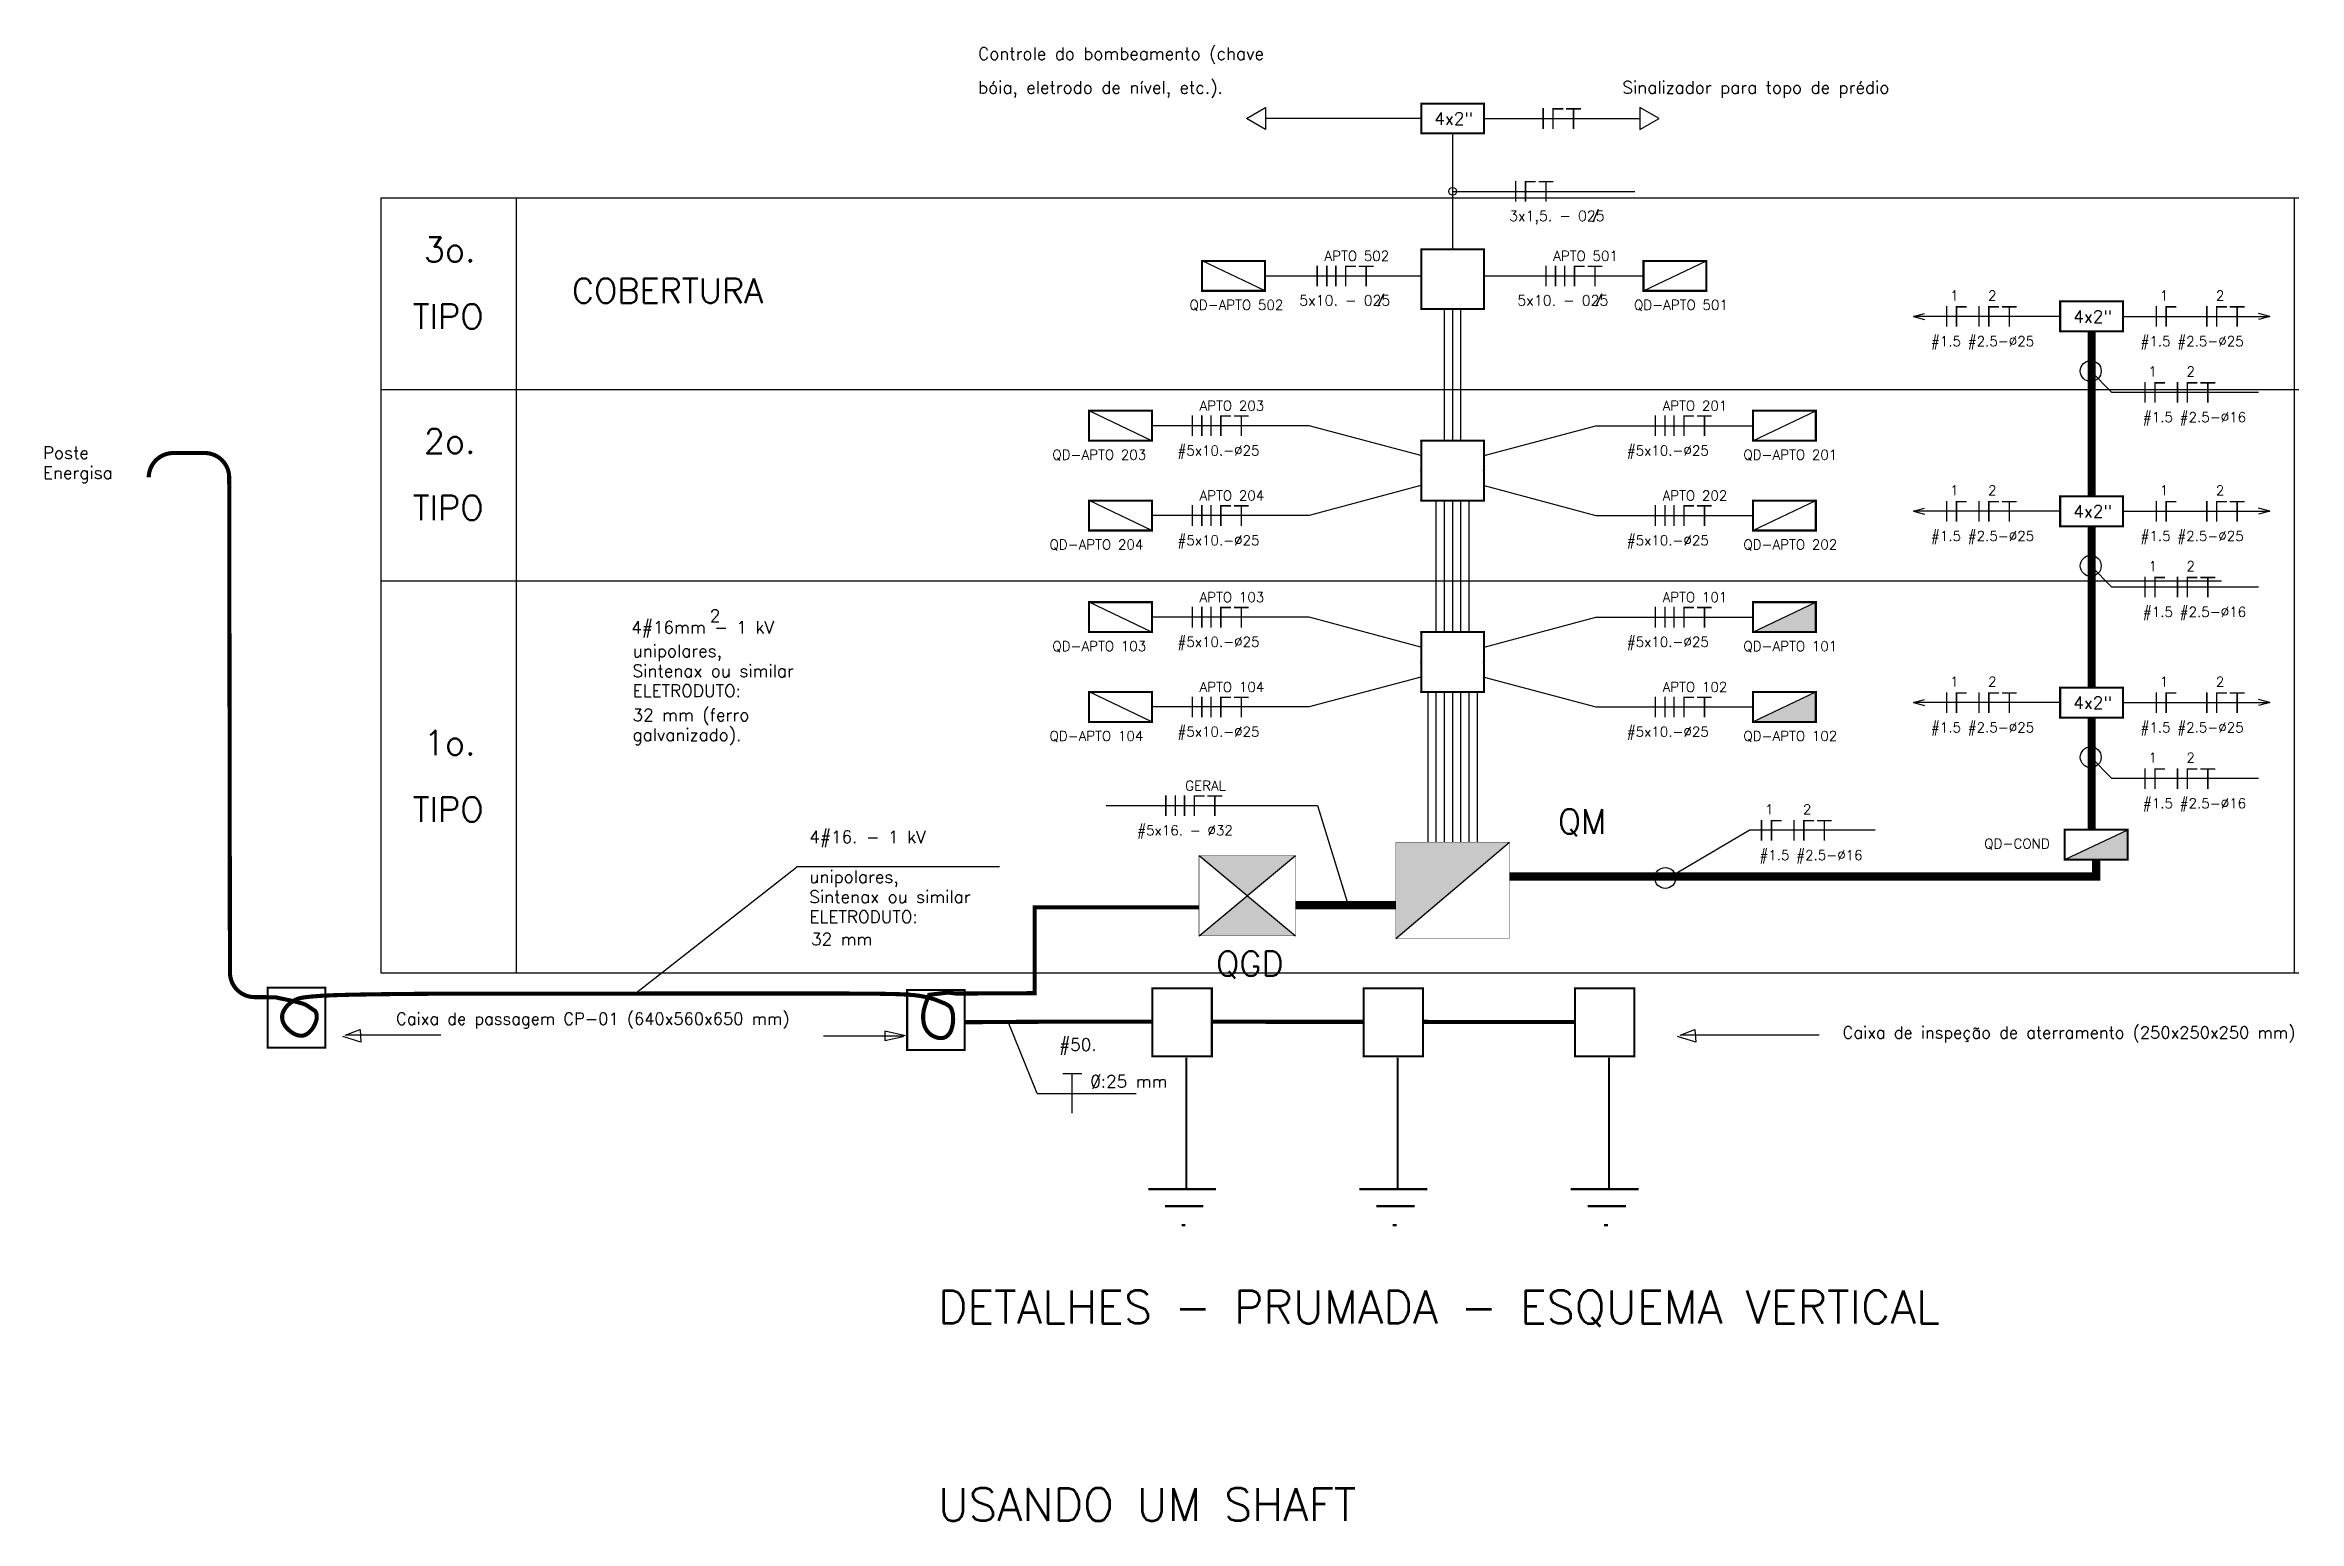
# Model space of a CAD drawing. Header units: millimetres. Extents: x 42 to 552, y 43 to 535.
# Drawn here: x 389.08 to 416.49, y 487 to 504.95 of the extents above; entities that cross this region are included whole.
import ezdxf
from ezdxf.enums import TextEntityAlignment as Align

# ---------------------------------------------------------------- set-up
doc = ezdxf.new("R2010")
doc.units = ezdxf.units.MM
doc.header["$LTSCALE"] = 0.75
doc.header["$MEASUREMENT"] = 0
for name, color, linetype in [('CIRCUITOS', 7, 'Continuous'), ('DETALHES-DIVERSOS', 7, 'Continuous'), ('ENTRADA', 7, 'Continuous')]:
    doc.layers.add(name, color=color, linetype=linetype)
doc.styles.add('ROMANS', font='romans.shx')

msp = doc.modelspace()

# ---------------------------------------------------------------- texts
at = {"style": 'ROMANS'}
msp.add_text('DETALHES - PRUMADA - ESQUEMA VERTICAL', height=0.4, dxfattribs=at).set_placement((399.937, 489.406))
at = {"color": 1, "style": 'ROMANS'}
msp.add_text('USANDO UM SHAFT', height=0.4, dxfattribs=at).set_placement((399.937, 487.003))
at = {"layer": 'DETALHES-DIVERSOS', "style": 'ROMANS'}
for s, height, p in [('Controle do bombeamento (chave', 0.15, (400.428, 504.772)), ('bóia, eletrodo de nível, etc.).', 0.15, (400.428, 504.36)), ('Sinalizador para topo de prédio', 0.15, (408.265, 504.36)), ('4x2"', 0.15, (405.977, 503.982)), ('3x1,5. - 025', 0.126, (406.888, 502.811)), ('3o.', 0.3, (393.685, 502.313)), ('COBERTURA', 0.3, (395.487, 501.814)), ('TIPO', 0.3, (393.55, 501.502)), ('QD-APTO 502', 0.12, (402.999, 501.731)), ('5x10. - 025', 0.126, (404.335, 501.783)), ('5x10. - 025', 0.126, (406.988, 501.783)), ('QD-APTO 501', 0.12, (408.406, 501.731)), ('4x2"', 0.15, (413.749, 501.574)), ('#1.5 #2.5-%%C25', 0.12, (412.019, 501.289)), ('#1.5 #2.5-%%C25', 0.12, (414.568, 501.289)), ('#1.5 #2.5-%%C16', 0.12, (414.597, 500.366)), ('2o.', 0.3, (393.685, 499.985)), ('#5x10.-%%C25', 0.12, (402.853, 499.96)), ('#5x10.-%%C25', 0.12, (408.319, 499.96)), ('Poste', 0.15, (389.052, 499.918)), ('Energisa', 0.15, (389.052, 499.675)), ('QD-APTO 203', 0.12, (401.331, 499.909)), ('QD-APTO 201', 0.12, (409.737, 499.909)), ('TIPO', 0.3, (393.55, 499.174)), ('4x2"', 0.15, (413.749, 499.206)), ('#5x10.-%%C25', 0.12, (402.853, 498.868)), ('#5x10.-%%C25', 0.12, (408.319, 498.868)), ('#1.5 #2.5-%%C25', 0.12, (412.019, 498.921)), ('#1.5 #2.5-%%C25', 0.12, (414.568, 498.921)), ('QD-APTO 204', 0.12, (401.296, 498.817)), ('QD-APTO 202', 0.12, (409.737, 498.817)), ('4#16mm - 1 kV', 0.15, (396.209, 497.795)), ('2', 0.15, (397.164, 497.937)), ('#1.5 #2.5-%%C16', 0.12, (414.597, 497.998)), ('unipolares,', 0.15, (396.225, 497.509)), ('QD-APTO 103', 0.12, (401.331, 497.581)), ('#5x10.-%%C25', 0.12, (402.853, 497.633)), ('#5x10.-%%C25', 0.12, (408.319, 497.633)), ('QD-APTO 101', 0.12, (409.737, 497.581)), ('Sintenax ou similar', 0.15, (396.225, 497.266)), ('ELETRODUTO: ', 0.15, (396.225, 497.023)), ('32 mm (ferro', 0.15, (396.224, 496.73)), ('4x2"', 0.15, (413.749, 496.878)), ('1o.', 0.3, (393.685, 496.317)), ('galvanizado).', 0.15, (396.224, 496.488)), ('QD-APTO 104', 0.12, (401.296, 496.489)), ('#5x10.-%%C25', 0.12, (402.853, 496.541)), ('#5x10.-%%C25', 0.12, (408.319, 496.541)), ('QD-APTO 102', 0.12, (409.737, 496.489)), ('#1.5 #2.5-%%C25', 0.12, (412.019, 496.593)), ('#1.5 #2.5-%%C25', 0.12, (414.568, 496.593)), ('TIPO', 0.3, (393.55, 495.506)), ('#1.5 #2.5-%%C16', 0.12, (414.597, 495.67)), ('4#16. - 1 kV', 0.15, (398.375, 495.247)), ('#5x16. - %%C32', 0.12, (402.364, 495.341)), ('QM', 0.3, (407.48, 495.36)), ('#1.5 #2.5-%%C16', 0.12, (409.932, 495.04)), ('QD-COND', 0.12, (412.667, 495.18)), ('unipolares,', 0.15, (398.375, 494.761)), ('Sintenax ou similar', 0.15, (398.375, 494.518)), ('ELETRODUTO: ', 0.15, (398.375, 494.275)), ('32 mm', 0.15, (398.396, 494.003)), ('QGD', 0.3, (403.322, 493.63)), ('#50.', 0.15, (401.413, 492.72)), ('0:25 mm', 0.15, (401.792, 492.273))]:
    msp.add_text(s, height=height, dxfattribs=at).set_placement(p)
at = {"layer": 'ENTRADA', "style": 'ROMANS'}
for s, p in [('Caixa de passagem CP-01 (640x560x650 mm)', (393.348, 493.038)), ('Caixa de inspeção de aterramento (250x250x250 mm)', (410.944, 492.87))]:
    msp.add_text(s, height=0.1452, dxfattribs=at).set_placement(p)

# ---------------------------------------------------------------- blocks, each defined once
blk = doc.blocks.new('FFFNT')
at = {"const_width": 0.24}
for points in [[(0.12, 1.68), (0.12, -1.68)], [(1.68, 1.68), (1.68, -1.68)], [(3.16, 1.68), (3.16, -1.68)], [(4.76, 1.68), (4.76, -1.68)], [(4.84, 1.56), (6.4, 1.56)], [(6.88, 1.56), (9.28, 1.56)], [(8.08, 1.68), (8.08, -1.68)]]:
    blk.add_lwpolyline(points, dxfattribs=at)
at = {"style": 'ROMANS', "flags": 8}
blk.add_attdef('001', text='', height=1.6, dxfattribs=at).set_placement((2.25, 3.39), align=Align.MIDDLE_CENTER)
blk = doc.blocks.new('A$C299C4914')
at = {"const_width": 0.018}
for points in [[(0.043, 0.252), (0.043, 0)], [(0.163, 0.252), (0.163, 0)], [(0.169, 0.243), (0.286, 0.243)]]:
    blk.add_lwpolyline(points, dxfattribs=at)
at = {"style": 'ROMANS', "flags": 8}
blk.add_attdef('001', text='', height=0.12, dxfattribs=at).set_placement((0.137, 0.38), align=Align.MIDDLE_CENTER)
blk = doc.blocks.new('A$C6F0B5A82')
at = {"const_width": 0.018}
for points in [[(0.009, 0.252), (0.009, 0)], [(0.129, 0.252), (0.129, 0)], [(0.135, 0.243), (0.252, 0.243)], [(0.288, 0.243), (0.468, 0.243)], [(0.378, 0.252), (0.378, 0)]]:
    blk.add_lwpolyline(points, dxfattribs=at)
at = {"style": 'ROMANS', "flags": 8}
blk.add_attdef('001', text='', height=0.12, dxfattribs=at).set_placement((0.17, 0.38), align=Align.MIDDLE_CENTER)
blk = doc.blocks.new('A$C70AA6701')
at = {"const_width": 0.018}
for points in [[(0.206, 0.252), (0.206, 0)], [(0.326, 0.252), (0.326, 0)], [(0.332, 0.243), (0.449, 0.243)], [(0.485, 0.243), (0.665, 0.243)], [(0.575, 0.252), (0.575, 0)]]:
    blk.add_lwpolyline(points, dxfattribs=at)
at = {"style": 'ROMANS', "flags": 8}
blk.add_attdef('001', text='', height=0.12, dxfattribs=at).set_placement((0.137, 0.38), align=Align.MIDDLE_CENTER)

# ---------------------------------------------------------------- hatches: boundary and pattern name
h = msp.add_hatch(color=256)
h.dxf.hatch_style = 1
h.paths.add_polyline_path([(410.618, 497.812), (410.618, 498.176), (409.853, 497.812)])
h = msp.add_hatch(color=256)
h.dxf.hatch_style = 1
h.paths.add_polyline_path([(410.618, 496.72), (410.618, 497.084), (409.853, 496.72)])
h = msp.add_hatch(color=256)
h.dxf.hatch_style = 1
h.paths.add_polyline_path([(414.412, 495.045), (414.412, 495.409), (413.646, 495.045)])

# ---------------------------------------------------------------- linework, layer by layer
for p, q in [((405.818, 504.058), (403.924, 504.058)), ((406.583, 504.058), (408.477, 504.058)), ((406.201, 502.468), (406.201, 503.876)), ((406.201, 503.172), (408.415, 503.172)), ((416.438, 503.092), (416.438, 493.67)), ((403.918, 501.962), (403.152, 502.326)), ((408.522, 501.962), (409.287, 502.326)), ((403.924, 502.144), (405.818, 502.144)), ((406.583, 502.144), (408.515, 502.144)), ((406.101, 500.14), (406.101, 501.74)), ((406.201, 500.14), (406.201, 501.74)), ((406.301, 500.14), (406.301, 501.74)), ((411.806, 501.651), (411.942, 501.687)), ((411.806, 501.651), (411.942, 501.614)), ((416.139, 501.651), (416.004, 501.687)), ((416.139, 501.651), (416.004, 501.614)), ((402.542, 500.14), (401.777, 500.504)), ((409.853, 500.14), (410.618, 500.504)), ((404.453, 500.322), (402.549, 500.322)), ((405.812, 499.958), (404.453, 500.322)), ((405.818, 500.14), (405.818, 499.412)), ((406.583, 499.958), (407.942, 500.322)), ((406.583, 500.14), (406.583, 499.412)), ((407.942, 500.322), (409.846, 500.322)), ((405.812, 499.594), (404.453, 499.23)), ((406.583, 499.594), (407.942, 499.23)), ((402.542, 499.048), (401.777, 499.412)), ((402.542, 499.048), (401.777, 499.412)), ((406.001, 497.812), (406.001, 499.412)), ((406.101, 497.812), (406.101, 499.412)), ((406.201, 497.812), (406.201, 499.412)), ((406.301, 497.812), (406.301, 499.412)), ((406.401, 497.812), (406.401, 499.412)), ((409.853, 499.048), (410.618, 499.412)), ((409.853, 499.048), (410.618, 499.412)), ((411.806, 499.282), (411.942, 499.319)), ((411.806, 499.282), (411.942, 499.246)), ((416.139, 499.282), (416.004, 499.319)), ((416.139, 499.282), (416.004, 499.246)), ((404.453, 499.23), (402.549, 499.23)), ((407.942, 499.23), (409.846, 499.23)), ((402.542, 497.812), (401.777, 498.176)), ((409.853, 497.812), (410.618, 498.176)), ((404.453, 497.994), (402.549, 497.994)), ((405.812, 497.63), (404.453, 497.994)), ((406.583, 497.63), (407.942, 497.994)), ((407.942, 497.994), (409.846, 497.994)), ((405.818, 497.812), (405.818, 497.084)), ((406.583, 497.812), (406.583, 497.084)), ((402.542, 496.72), (401.777, 497.084)), ((402.542, 496.72), (401.777, 497.084)), ((405.812, 497.266), (404.453, 496.902)), ((405.901, 495.256), (405.901, 497.084)), ((406.001, 495.256), (406.001, 497.084)), ((406.101, 495.256), (406.101, 497.084)), ((406.201, 495.256), (406.201, 497.084)), ((406.301, 495.256), (406.301, 497.084)), ((406.401, 495.256), (406.401, 497.084)), ((406.501, 495.256), (406.501, 497.084)), ((406.583, 497.266), (407.942, 496.902)), ((409.853, 496.72), (410.618, 497.084)), ((409.853, 496.72), (410.618, 497.084)), ((404.453, 496.902), (402.549, 496.902)), ((407.942, 496.902), (409.846, 496.902)), ((411.806, 496.955), (411.942, 496.991)), ((411.806, 496.955), (411.942, 496.918)), ((416.139, 496.955), (416.004, 496.991)), ((416.139, 496.955), (416.004, 496.918)), ((413.646, 495.045), (414.412, 495.409)), ((413.646, 495.045), (414.412, 495.409))]:
    msp.add_line(p, q)
for points in [[(403.691, 504.058), (403.924, 504.193), (403.924, 503.924)], [(408.711, 504.058), (408.477, 504.193), (408.477, 503.924)]]:
    msp.add_lwpolyline(points, close=True)
msp.add_circle((406.201, 503.172), 0.0471)
for p in [(405.815, 500.14), (406.58, 500.14), (405.812, 499.776), (406.577, 499.776), (405.815, 499.412), (406.58, 499.412), (405.815, 497.812), (406.58, 497.812), (405.812, 497.448), (406.577, 497.448), (405.815, 497.084), (406.58, 497.084)]:
    msp.add_point(p)
at = {"layer": 'DETALHES-DIVERSOS'}
for p, q in [((393.163, 503.092), (393.163, 493.67)), ((393.163, 503.092), (416.495, 503.092)), ((394.81, 503.092), (394.81, 493.67)), ((407.972, 502.952), (407.905, 502.799)), ((405.358, 501.924), (405.29, 501.771)), ((408.011, 501.924), (407.943, 501.771)), ((413.59, 501.651), (411.806, 501.651)), ((414.355, 501.651), (416.139, 501.651)), ((413.962, 500.987), (414.22, 500.727)), ((393.163, 500.764), (416.495, 500.764)), ((416.004, 500.727), (414.22, 500.727)), ((413.59, 499.282), (411.806, 499.282)), ((414.355, 499.282), (416.139, 499.282)), ((393.163, 498.436), (415.551, 498.436)), ((413.962, 498.618), (414.22, 498.359)), ((416.004, 498.359), (414.22, 498.359)), ((413.59, 496.955), (411.806, 496.955)), ((414.355, 496.955), (416.139, 496.955)), ((413.962, 496.29), (414.22, 496.031)), ((416.004, 496.031), (414.22, 496.031)), ((401.987, 495.702), (404.555, 495.702)), ((404.555, 495.702), (404.935, 494.479)), ((405.509, 494.085), (406.893, 495.256)), ((408.808, 494.814), (409.808, 495.402)), ((411.339, 495.402), (409.808, 495.402)), ((396.254, 493.415), (398.22, 494.955)), ((398.22, 494.962), (400.689, 494.962)), ((403.115, 495.094), (404.288, 494.118)), ((403.115, 494.118), (404.288, 495.094)), ((393.163, 493.67), (416.495, 493.67)), ((392.727, 492.912), (392.91, 492.98)), ((392.91, 492.98), (392.92, 492.826)), ((399.295, 492.96), (399.295, 492.845)), ((399.545, 492.903), (399.295, 492.96)), ((401.148, 492.2), (400.795, 493.071)), ((408.966, 492.912), (409.148, 492.98)), ((409.148, 492.98), (409.158, 492.826)), ((392.92, 492.826), (392.699, 492.893)), ((393.894, 492.912), (392.737, 492.912)), ((398.546, 492.903), (399.526, 492.903)), ((399.295, 492.845), (399.516, 492.893)), ((409.158, 492.826), (408.937, 492.893)), ((410.657, 492.912), (408.976, 492.912)), ((401.688, 492.439), (401.46, 492.439)), ((401.569, 492.439), (401.569, 491.961)), ((401.909, 492.434), (401.821, 492.255)), ((401.148, 492.2), (402.351, 492.2))]:
    msp.add_line(p, q, dxfattribs=at)
at = {"layer": 'DETALHES-DIVERSOS', "flags": 128}
for points, const_width in [([(406.583, 504.24), (406.583, 503.876), (405.818, 503.876), (405.818, 504.24)], 0.025), ([(403.152, 502.326), (403.152, 501.962), (403.918, 501.962), (403.918, 502.326)], 0.025), ([(405.818, 502.468), (405.818, 501.74), (406.583, 501.74), (406.583, 502.468)], 0.025), ([(409.287, 502.326), (409.287, 501.962), (408.522, 501.962), (408.522, 502.326)], 0.025), ([(414.355, 501.833), (414.355, 501.469), (413.59, 501.469), (413.59, 501.833)], 0.025), ([(401.777, 500.504), (401.777, 500.14), (402.542, 500.14), (402.542, 500.504)], 0.025), ([(410.618, 500.504), (410.618, 500.14), (409.853, 500.14), (409.853, 500.504)], 0.025), ([(405.818, 500.14), (405.818, 499.412), (406.583, 499.412), (406.583, 500.14)], 0.025), ([(401.777, 499.412), (401.777, 499.048), (402.542, 499.048), (402.542, 499.412)], 0.025), ([(401.777, 499.412), (401.777, 499.048), (402.542, 499.048), (402.542, 499.412)], 0.025), ([(410.618, 499.412), (410.618, 499.048), (409.853, 499.048), (409.853, 499.412)], 0.025), ([(410.618, 499.412), (410.618, 499.048), (409.853, 499.048), (409.853, 499.412)], 0.025), ([(414.355, 499.464), (414.355, 499.1), (413.59, 499.1), (413.59, 499.464)], 0.025), ([(401.777, 498.176), (401.777, 497.812), (402.542, 497.812), (402.542, 498.176)], 0.025), ([(410.618, 498.176), (410.618, 497.812), (409.853, 497.812), (409.853, 498.176)], 0.025), ([(405.818, 497.812), (405.818, 497.084), (406.583, 497.084), (406.583, 497.812)], 0.025), ([(401.777, 497.084), (401.777, 496.72), (402.542, 496.72), (402.542, 497.084)], 0.025), ([(401.777, 497.084), (401.777, 496.72), (402.542, 496.72), (402.542, 497.084)], 0.025), ([(410.618, 497.084), (410.618, 496.72), (409.853, 496.72), (409.853, 497.084)], 0.025), ([(410.618, 497.084), (410.618, 496.72), (409.853, 496.72), (409.853, 497.084)], 0.025), ([(414.355, 497.137), (414.355, 496.773), (413.59, 496.773), (413.59, 497.137)], 0.025), ([(414.412, 495.409), (414.412, 495.045), (413.646, 495.045), (413.646, 495.409)], 0.025), ([(414.412, 495.409), (414.412, 495.045), (413.646, 495.045), (413.646, 495.409)], 0.025), ([(405.509, 495.256), (405.509, 494.085), (406.893, 494.085), (406.893, 495.256)], 0.005), ([(403.115, 495.094), (403.115, 494.118), (404.288, 494.118), (404.288, 495.094)], 0.005), ([(391.787, 493.487), (391.787, 492.759), (392.486, 492.759), (392.486, 493.487)], 0.025), ([(399.565, 493.459), (399.565, 492.731), (400.263, 492.731), (400.263, 493.459)], 0.025), ([(402.548, 493.479), (402.548, 492.653), (403.271, 492.653), (403.271, 493.479)], 0.025), ([(405.118, 493.479), (405.118, 492.653), (405.841, 492.653), (405.841, 493.479)], 0.025), ([(407.689, 493.479), (407.689, 492.653), (408.411, 492.653), (408.411, 493.479)], 0.025)]:
    msp.add_lwpolyline(points, close=True, dxfattribs=dict(at, const_width=const_width))
for points, const_width in [([(413.973, 499.464), (413.973, 501.469)], 0.1), ([(413.973, 497.137), (413.973, 499.1)], 0.1), ([(413.973, 495.409), (413.973, 496.773)], 0.1), ([(406.893, 494.84), (414.029, 494.84), (414.029, 495.045)], 0.1), ([(403.115, 494.465), (401.117, 494.465), (401.116, 493.421), (400.239, 493.417), (400.16, 493.417), (400.06, 493.429), (399.833, 493.401), (399.822, 493.376), (399.811, 493.35), (399.801, 493.324), (399.791, 493.297), (399.782, 493.269), (399.774, 493.241), (399.767, 493.212), (399.762, 493.183), (399.759, 493.153), (399.759, 493.123), (399.761, 493.093), (399.765, 493.064), (399.772, 493.036), (399.781, 493.009), (399.794, 492.984), (399.809, 492.96), (399.827, 492.94), (399.847, 492.921), (399.87, 492.906), (399.894, 492.894), (399.918, 492.884), (399.942, 492.878), (399.966, 492.875), (399.989, 492.875), (400.01, 492.879), (400.03, 492.887), (400.047, 492.898), (400.063, 492.912), (400.077, 492.928), (400.09, 492.948), (400.1, 492.97), (400.108, 492.995), (400.115, 493.022), (400.12, 493.05), (400.123, 493.079), (400.124, 493.108), (400.123, 493.137), (400.121, 493.164), (400.116, 493.189), (400.11, 493.211), (400.103, 493.23), (400.093, 493.246), (400.082, 493.259), (400.068, 493.27), (400.053, 493.28), (400.035, 493.29), (400.015, 493.299), (399.993, 493.308), (399.968, 493.318), (399.941, 493.329), (399.91, 493.341), (399.876, 493.352), (399.838, 493.363), (399.796, 493.373), (399.75, 493.383), (399.699, 493.391), (399.643, 493.398), (399.574, 493.403), (399.486, 493.408), (399.372, 493.411), (399.225, 493.414), (399.038, 493.415), (398.804, 493.417), (398.515, 493.417), (398.499, 493.417)], 0.05), ([(404.288, 494.492), (405.509, 494.492)], 0.1), ([(402.548, 493.074), (402.322, 493.075), (401.901, 493.075), (401.466, 493.074), (401.034, 493.073), (400.621, 493.07), (400.263, 493.068)], 0.05), ([(405.118, 493.072), (403.271, 493.074)], 0.05), ([(407.689, 493.07), (405.841, 493.072)], 0.05), ([(402.961, 492.636), (402.961, 491.038)], 0.025), ([(405.531, 492.636), (405.531, 491.038)], 0.025), ([(408.102, 492.636), (408.102, 491.038)], 0.025), ([(402.497, 491.038), (403.323, 491.038)], 0.025), ([(405.067, 491.038), (405.893, 491.038)], 0.025), ([(407.637, 491.038), (408.463, 491.038)], 0.025), ([(402.703, 490.831), (403.168, 490.831)], 0.025), ([(405.273, 490.831), (405.738, 490.831)], 0.025), ([(407.843, 490.831), (408.308, 490.831)], 0.025), ([(402.902, 490.6), (402.95, 490.6)], 0.025), ([(405.472, 490.6), (405.52, 490.6)], 0.025), ([(408.042, 490.6), (408.091, 490.6)], 0.025)]:
    msp.add_lwpolyline(points, dxfattribs=dict(at, const_width=const_width))
at = {"layer": 'DETALHES-DIVERSOS', "const_width": 0.05, "flags": 128}
msp.add_lwpolyline([(398.515, 493.417), (394.176, 493.416), (393.763, 493.414), (393.383, 493.411), (393.054, 493.407), (392.788, 493.402), (392.579, 493.396), (392.421, 493.388), (392.305, 493.379), (392.223, 493.369), (392.166, 493.357), (392.128, 493.343), (392.1, 493.328), (392.075, 493.312), (392.052, 493.294), (392.031, 493.275), (392.013, 493.255), (391.997, 493.234), (391.984, 493.212), (391.974, 493.19), (391.966, 493.168), (391.962, 493.146), (391.962, 493.123), (391.964, 493.101), (391.969, 493.08), (391.978, 493.058), (391.989, 493.036), (392.004, 493.015), (392.021, 492.995), (392.041, 492.975), (392.063, 492.956), (392.087, 492.939), (392.112, 492.924), (392.139, 492.913), (392.166, 492.906), (392.192, 492.903), (392.219, 492.906), (392.244, 492.914), (392.269, 492.928), (392.291, 492.946), (392.312, 492.968), (392.331, 492.992), (392.348, 493.018), (392.361, 493.046), (392.372, 493.074), (392.38, 493.101), (392.383, 493.128), (392.382, 493.155), (392.376, 493.18), (392.364, 493.204), (392.25, 493.28), (392.24, 493.284), (392.191, 493.3), (392.137, 493.315), (392.081, 493.328), (392.025, 493.34), (391.972, 493.351), (391.924, 493.361), (391.882, 493.371), (391.624, 493.373, -0.411144), (391.327, 493.673), (391.318, 499.693, 0.412094), (391.019, 499.99), (390.639, 499.99, 0.412094), (390.339, 499.693, 0.412094)], format="xyb", dxfattribs=at)
at = {"layer": 'DETALHES-DIVERSOS'}
for centre, radius in [((413.962, 500.987), 0.127), ((413.962, 498.618), 0.127), ((413.962, 496.29), 0.127), ((408.787, 494.822), 0.127), ((404.904, 494.493), 0.0428)]:
    msp.add_circle(centre, radius, dxfattribs=at)
for points in [[(405.509, 495.256), (406.893, 495.256), (405.509, 494.085)], [(403.115, 495.094), (404.288, 495.094), (404.288, 494.118), (403.115, 494.118)]]:
    msp.add_solid(points, dxfattribs=at)

# ---------------------------------------------------------------- block references
for p in [(407.096, 503.932), (406.76, 503.046)]:
    msp.add_blockref('A$C70AA6701', p)
for name, p, values in [('A$C299C4914', (412.166, 501.525), {'001': '1'}), ('A$C6F0B5A82', (412.594, 501.525), {'001': '2'}), ('A$C299C4914', (414.716, 501.525), {'001': '1'}), ('A$C6F0B5A82', (415.366, 501.525), {'001': '2'}), ('A$C299C4914', (414.58, 500.601), {'001': '1'}), ('A$C6F0B5A82', (415.008, 500.601), {'001': '2'}), ('A$C299C4914', (412.166, 499.156), {'001': '1'}), ('A$C6F0B5A82', (412.594, 499.156), {'001': '2'}), ('A$C299C4914', (414.716, 499.156), {'001': '1'}), ('A$C6F0B5A82', (415.366, 499.156), {'001': '2'}), ('A$C299C4914', (414.58, 498.233), {'001': '1'}), ('A$C6F0B5A82', (415.008, 498.233), {'001': '2'}), ('A$C299C4914', (412.166, 496.829), {'001': '1'}), ('A$C6F0B5A82', (412.594, 496.829), {'001': '2'}), ('A$C299C4914', (414.716, 496.829), {'001': '1'}), ('A$C6F0B5A82', (415.366, 496.829), {'001': '2'}), ('A$C299C4914', (414.58, 495.905), {'001': '1'}), ('A$C6F0B5A82', (415.008, 495.905), {'001': '2'}), ('A$C299C4914', (409.915, 495.276), {'001': '1'}), ('A$C6F0B5A82', (410.343, 495.276), {'001': '2'})]:
    msp.add_blockref(name, p).add_auto_attribs(values)
at = {"layer": 'CIRCUITOS'}
ref = msp.add_blockref('FFFNT', (404.543, 502.144), dxfattribs=dict(at, xscale=0.07500000000027285, yscale=0.07500000000027285, zscale=0.07500000000027285))
ref.add_attrib('001', 'APTO 502', dxfattribs={"layer": '0', "height": 0.12, "style": 'ROMANS', "flags": 8}).set_placement((405.035, 502.387), align=Align.MIDDLE_CENTER)
ref = msp.add_blockref('FFFNT', (407.326, 502.144), dxfattribs=dict(at, xscale=0.07500000000027285, yscale=0.07500000000027285, zscale=0.07500000000027285))
ref.add_attrib('001', 'APTO 501', dxfattribs={"layer": '0', "height": 0.12, "style": 'ROMANS', "flags": 8}).set_placement((407.817, 502.387), align=Align.MIDDLE_CENTER)
ref = msp.add_blockref('FFFNT', (403.024, 500.322), dxfattribs=dict(at, xscale=0.07500000000027285, yscale=0.07500000000027285, zscale=0.07500000000027285))
ref.add_attrib('001', 'APTO 203', dxfattribs={"layer": '0', "height": 0.12, "style": 'ROMANS', "flags": 8}).set_placement((403.515, 500.565), align=Align.MIDDLE_CENTER)
ref = msp.add_blockref('FFFNT', (408.657, 500.322), dxfattribs=dict(at, xscale=0.07500000000027285, yscale=0.07500000000027285, zscale=0.07500000000027285))
ref.add_attrib('001', 'APTO 201', dxfattribs={"layer": '0', "height": 0.12, "style": 'ROMANS', "flags": 8}).set_placement((409.148, 500.565), align=Align.MIDDLE_CENTER)
ref = msp.add_blockref('FFFNT', (403.024, 499.23), dxfattribs=dict(at, xscale=0.07500000000027285, yscale=0.07500000000027285, zscale=0.07500000000027285))
ref.add_attrib('001', 'APTO 204', dxfattribs={"layer": '0', "height": 0.12, "style": 'ROMANS', "flags": 8}).set_placement((403.515, 499.473), align=Align.MIDDLE_CENTER)
ref = msp.add_blockref('FFFNT', (408.657, 499.23), dxfattribs=dict(at, xscale=0.07500000000027285, yscale=0.07500000000027285, zscale=0.07500000000027285))
ref.add_attrib('001', 'APTO 202', dxfattribs={"layer": '0', "height": 0.12, "style": 'ROMANS', "flags": 8}).set_placement((409.148, 499.473), align=Align.MIDDLE_CENTER)
ref = msp.add_blockref('FFFNT', (403.024, 497.994), dxfattribs=dict(at, xscale=0.07500000000027285, yscale=0.07500000000027285, zscale=0.07500000000027285))
ref.add_attrib('001', 'APTO 103', dxfattribs={"layer": '0', "height": 0.12, "style": 'ROMANS', "flags": 8}).set_placement((403.515, 498.237), align=Align.MIDDLE_CENTER)
ref = msp.add_blockref('FFFNT', (408.657, 497.994), dxfattribs=dict(at, xscale=0.07500000000027285, yscale=0.07500000000027285, zscale=0.07500000000027285))
ref.add_attrib('001', 'APTO 101', dxfattribs={"layer": '0', "height": 0.12, "style": 'ROMANS', "flags": 8}).set_placement((409.148, 498.237), align=Align.MIDDLE_CENTER)
ref = msp.add_blockref('FFFNT', (403.024, 496.902), dxfattribs=dict(at, xscale=0.07500000000027285, yscale=0.07500000000027285, zscale=0.07500000000027285))
ref.add_attrib('001', 'APTO 104', dxfattribs={"layer": '0', "height": 0.12, "style": 'ROMANS', "flags": 8}).set_placement((403.515, 497.145), align=Align.MIDDLE_CENTER)
ref = msp.add_blockref('FFFNT', (408.657, 496.902), dxfattribs=dict(at, xscale=0.07500000000027285, yscale=0.07500000000027285, zscale=0.07500000000027285))
ref.add_attrib('001', 'APTO 102', dxfattribs={"layer": '0', "height": 0.12, "style": 'ROMANS', "flags": 8}).set_placement((409.148, 497.145), align=Align.MIDDLE_CENTER)
ref = msp.add_blockref('FFFNT', (402.702, 495.702), dxfattribs=dict(at, xscale=0.07500000000027285, yscale=0.07500000000027285, zscale=0.07500000000027285))
ref.add_attrib('001', 'GERAL', dxfattribs={"layer": '0', "height": 0.12, "style": 'ROMANS', "flags": 8}).set_placement((403.194, 495.945), align=Align.MIDDLE_CENTER)

msp.set_redraw_order([(e.dxf.handle, doc.entitydb.next_handle()) for e in msp.query("TEXT MTEXT ATTDEF DIMENSION ARC_DIMENSION")])  # texts and dimensions are drawn at this point

doc.saveas('drawing.dxf')
